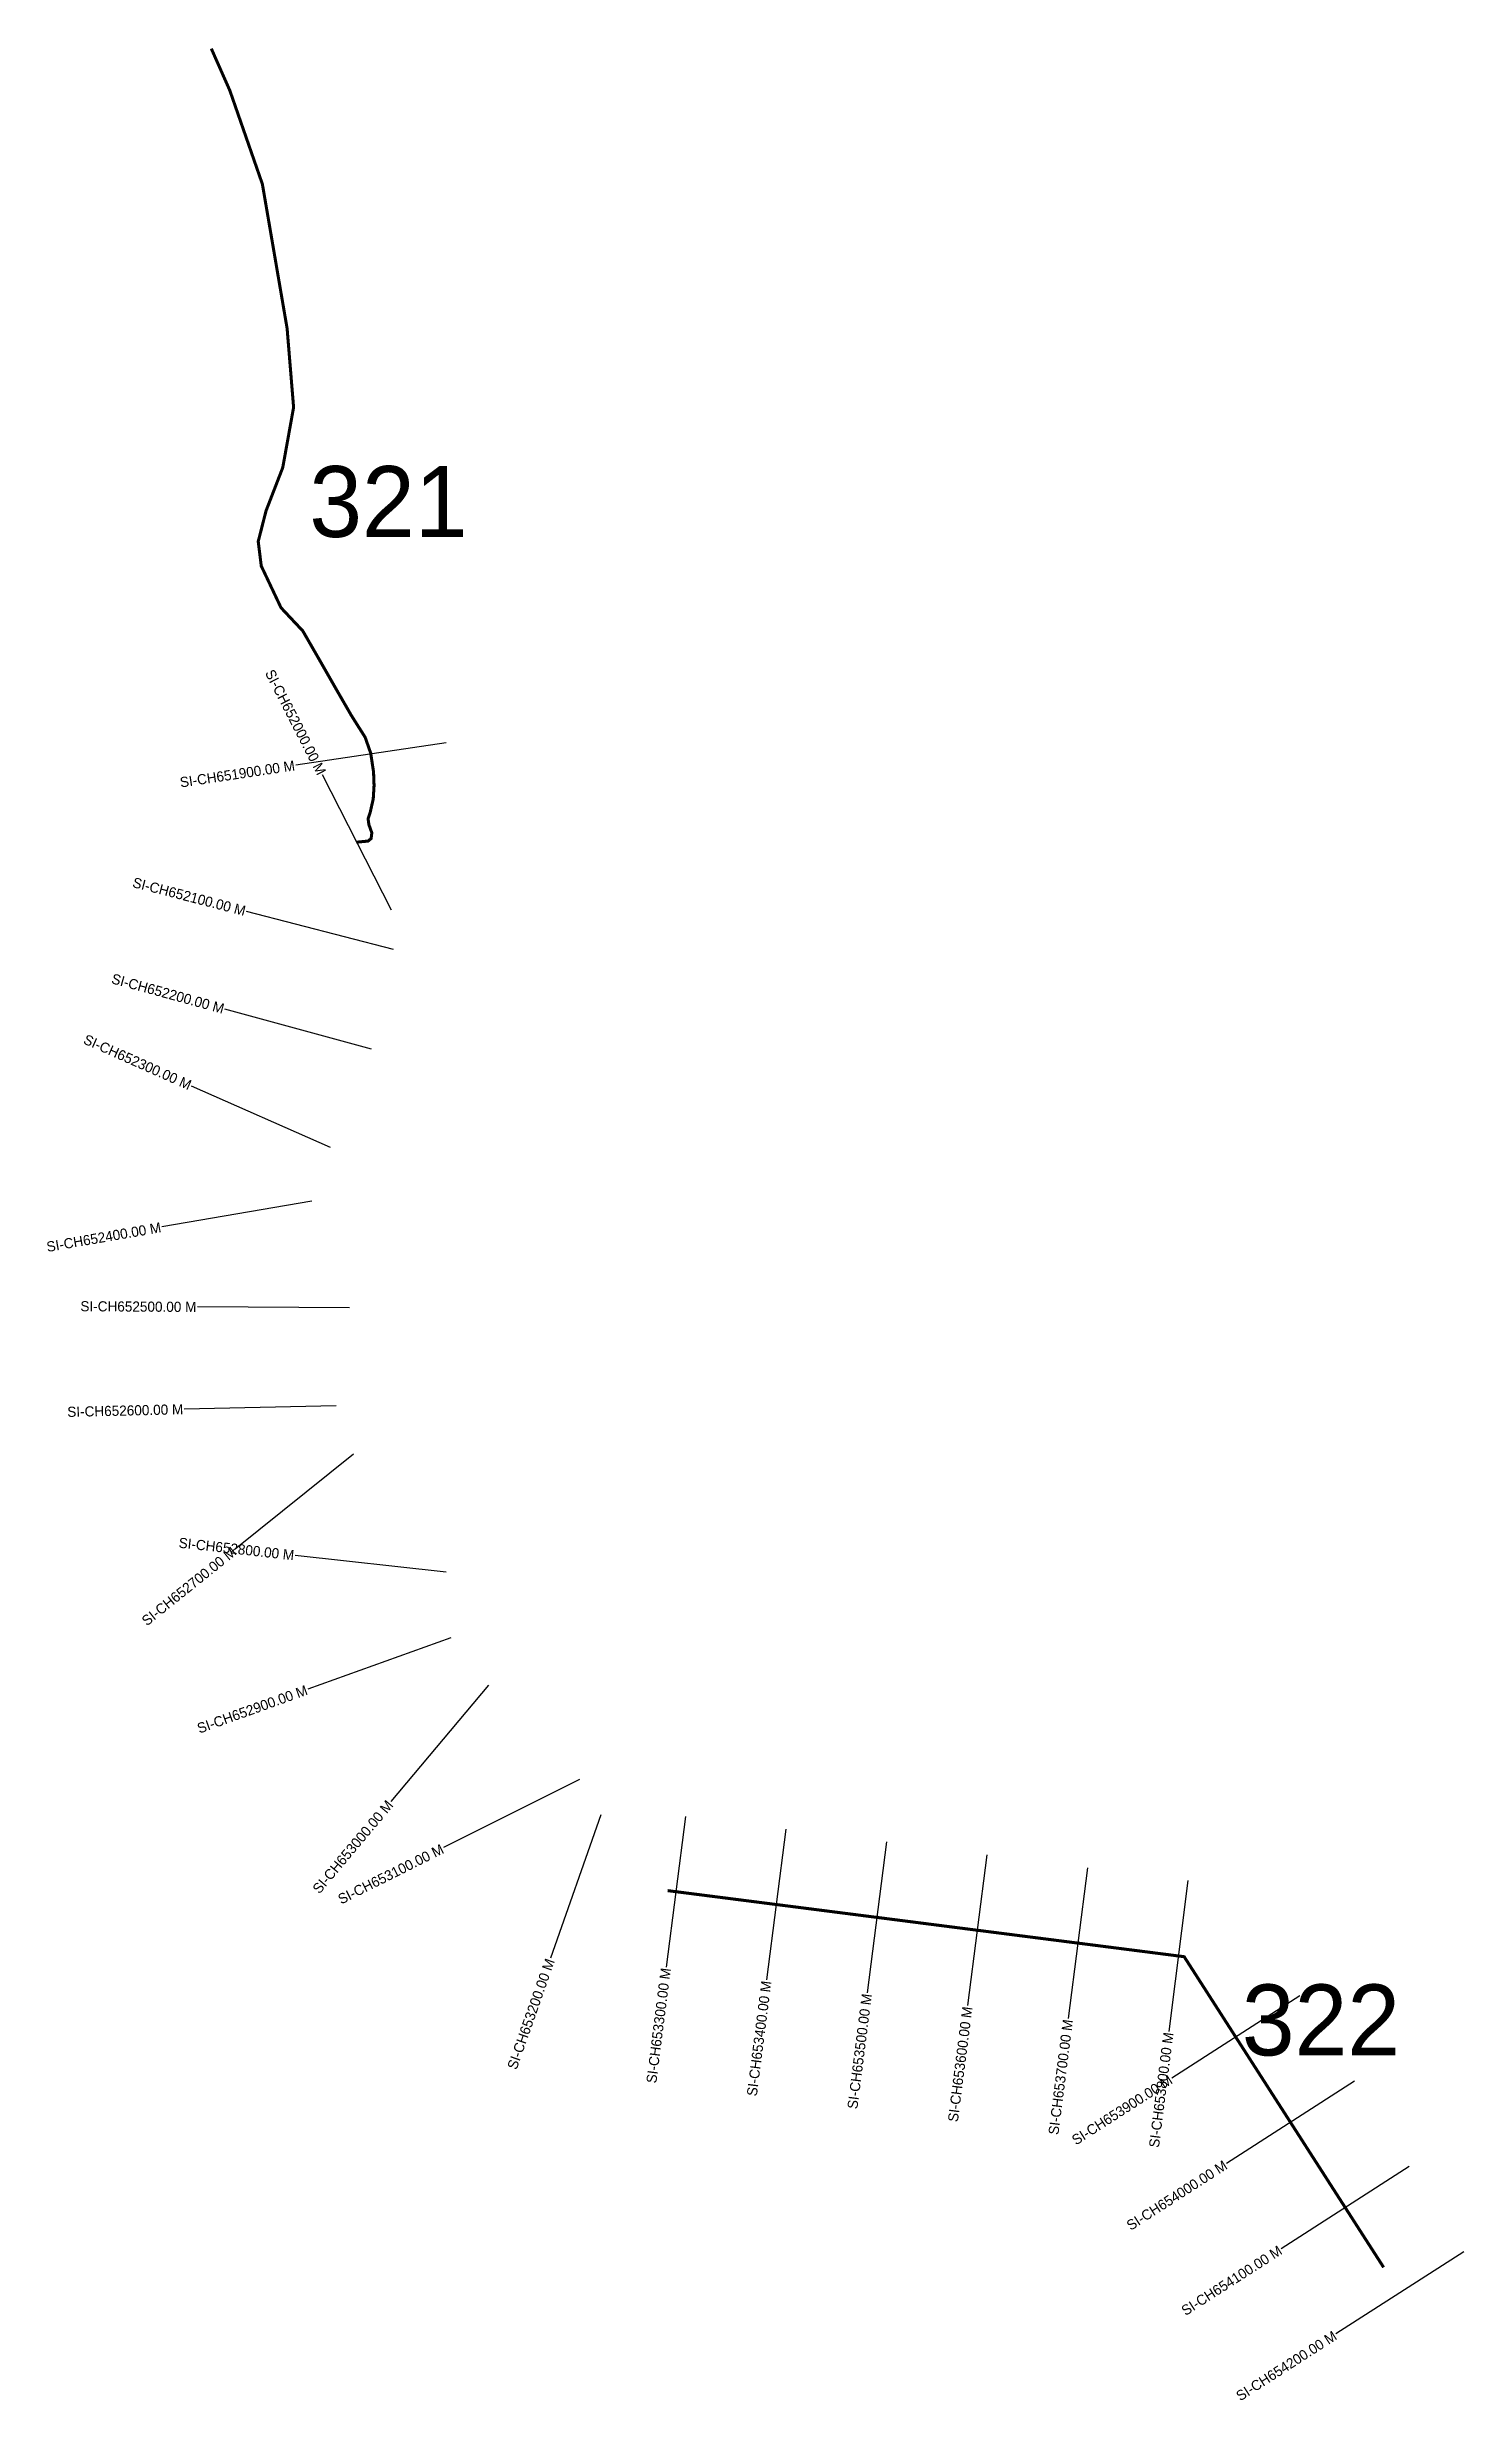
# Model space of a CAD drawing. Header units: metres. Extents: x 331655 to 335181, y 1791143 to 1793466.
# Drawn here: x 331655 to 333053, y 1791143 to 1793466 of the extents above; entities that cross this region are included whole.
import ezdxf
from ezdxf.enums import TextEntityAlignment as Align

# ---------------------------------------------------------------- set-up
doc = ezdxf.new("R2010")
doc.units = ezdxf.units.M
for name, color, linetype in [('CS', 134, 'Continuous'), ('CSMark', 6, 'Continuous'), ('NATURALLY PROTECTED', 3, 'Continuous')]:
    doc.layers.add(name, color=color, linetype=linetype)

msp = doc.modelspace()

# ---------------------------------------------------------------- texts
at = {"char_height": 70, "attachment_point": 1}
for s, insert in [('321', (331913.9, 1793052.5)), ('322', (332834.1, 1791554.3))]:
    msp.add_mtext_dynamic_manual_height_columns(s, width=95.172, gutter_width=1, heights=[0], dxfattribs=dict(at, insert=insert))
at = {"layer": 'CSMark'}
for s, rotation, p in [('SI-CH652000.00 M', 297.0365, (331926.4, 1792748.8)), ('SI-CH651900.00 M', 8.493, (331899.5, 1792757.2)), ('SI-CH652100.00 M', 345.5123, (331850.8, 1792613.4)), ('SI-CH652200.00 M', 344.6818, (331829.6, 1792516.9)), ('SI-CH652300.00 M', 336.0614, (331796.7, 1792441.2)), ('SI-CH652400.00 M', 9.8442, (331767.5, 1792301.5)), ('SI-CH652500.00 M', 359.6259, (331802.5, 1792222.8)), ('SI-CH652600.00 M', 1.3187, (331789.5, 1792121.9)), ('SI-CH652800.00 M', 353.7154, (331898.9, 1791977.8)), ('SI-CH652700.00 M', 38.7508, (331839.8, 1791983.1)), ('SI-CH652900.00 M', 19.7687, (331911.5, 1791845.2)), ('SI-CH653000.00 M', 50.0362, (331993.6, 1791734)), ('SI-CH653100.00 M', 26.5786, (332045.5, 1791688.8)), ('SI-CH653200.00 M', 70.6523, (332151.6, 1791579.2)), ('SI-CH653300.00 M', 82.7128, (332265.8, 1791570.5)), ('SI-CH653400.00 M', 82.7128, (332365, 1791557.8)), ('SI-CH653500.00 M', 82.7128, (332464.2, 1791545.1)), ('SI-CH653600.00 M', 82.7128, (332563.4, 1791532.4)), ('SI-CH653700.00 M', 82.7128, (332662.6, 1791519.7)), ('SI-CH653800.00 M', 82.7128, (332761.8, 1791507)), ('SI-CH653900.00 M', 32.6965, (332764.1, 1791461.4)), ('SI-CH654000.00 M', 32.6965, (332818.1, 1791377.2)), ('SI-CH654100.00 M', 32.6965, (332872.2, 1791293.1)), ('SI-CH654200.00 M', 32.6965, (332926.2, 1791208.9))]:
    msp.add_text(s, height=10, rotation=rotation, dxfattribs=at).set_placement(p, align=Align.MIDDLE_RIGHT)

# ---------------------------------------------------------------- linework, layer by layer
at = {"layer": 'CS'}
for p, q in [((332048.8, 1792779.5), (331900.5, 1792757.4)), ((331995.1, 1792614.3), (331926.9, 1792747.9)), ((331997, 1792575.6), (331851.8, 1792613.1)), ((331975.2, 1792477), (331830.5, 1792516.6)), ((331934.7, 1792380), (331797.6, 1792440.8)), ((331916.3, 1792327.3), (331768.5, 1792301.7)), ((331953.5, 1792221.9), (331803.5, 1792222.8)), ((331940.5, 1792125.4), (331790.5, 1792121.9)), ((331957.6, 1792077.6), (331840.6, 1791983.7)), ((332049, 1791961.2), (331899.9, 1791977.6)), ((332053.6, 1791896.3), (331912.5, 1791845.6)), ((332090.6, 1791849.7), (331994.2, 1791734.7)), ((332180.6, 1791756.4), (332046.4, 1791689.3)), ((332201.6, 1791721.7), (332151.9, 1791580.2)), ((332285, 1791720.2), (332265.9, 1791571.5)), ((332384.2, 1791707.6), (332365.1, 1791558.8)), ((332483.4, 1791694.9), (332464.3, 1791546.1)), ((332582.6, 1791682.2), (332563.5, 1791533.4)), ((332681.7, 1791669.5), (332662.7, 1791520.7)), ((332780.9, 1791656.8), (332761.9, 1791508)), ((332891.2, 1791543), (332765, 1791461.9)), ((332945.2, 1791458.8), (332819, 1791377.8)), ((332999.2, 1791374.7), (332873, 1791293.6)), ((333053.3, 1791290.5), (332927, 1791209.5))]:
    msp.add_line(p, q, dxfattribs=at)
at = {"layer": 'NATURALLY PROTECTED', "const_width": 3, "flags": 128}
for points in [[(331817.2, 1793464.4), (331835.5, 1793423), (331867.6, 1793330.7), (331892, 1793188.3), (331898.4, 1793110.4), (331887.7, 1793051), (331871.2, 1793008.3), (331863.5, 1792978.1), (331866.5, 1792953.9), (331886, 1792912.7), (331907.5, 1792889.8), (331924.7, 1792859.9), (331940.7, 1792831.9), (331955.4, 1792806.4), (331969, 1792784.9), (331974.5, 1792769.2), (331977.3, 1792750.6), (331977.8, 1792737.3), (331977, 1792724.1), (331973.9, 1792710.4), (331971.9, 1792704.6), (331972.7, 1792698.7), (331975.6, 1792690.6), (331974.9, 1792685), (331971.9, 1792682.5), (331961.7, 1792681.5), (331960.2, 1792680.7)], [(332267.5, 1791646.9), (332777.2, 1791581.7), (332833.8, 1791493.5), (332926.2, 1791349.6), (332974, 1791275.2)]]:
    msp.add_lwpolyline(points, dxfattribs=at)

msp.set_redraw_order([(e.dxf.handle, doc.entitydb.next_handle()) for e in msp.query("TEXT MTEXT ATTDEF DIMENSION ARC_DIMENSION")])  # texts and dimensions are drawn at this point

doc.saveas('drawing.dxf')
